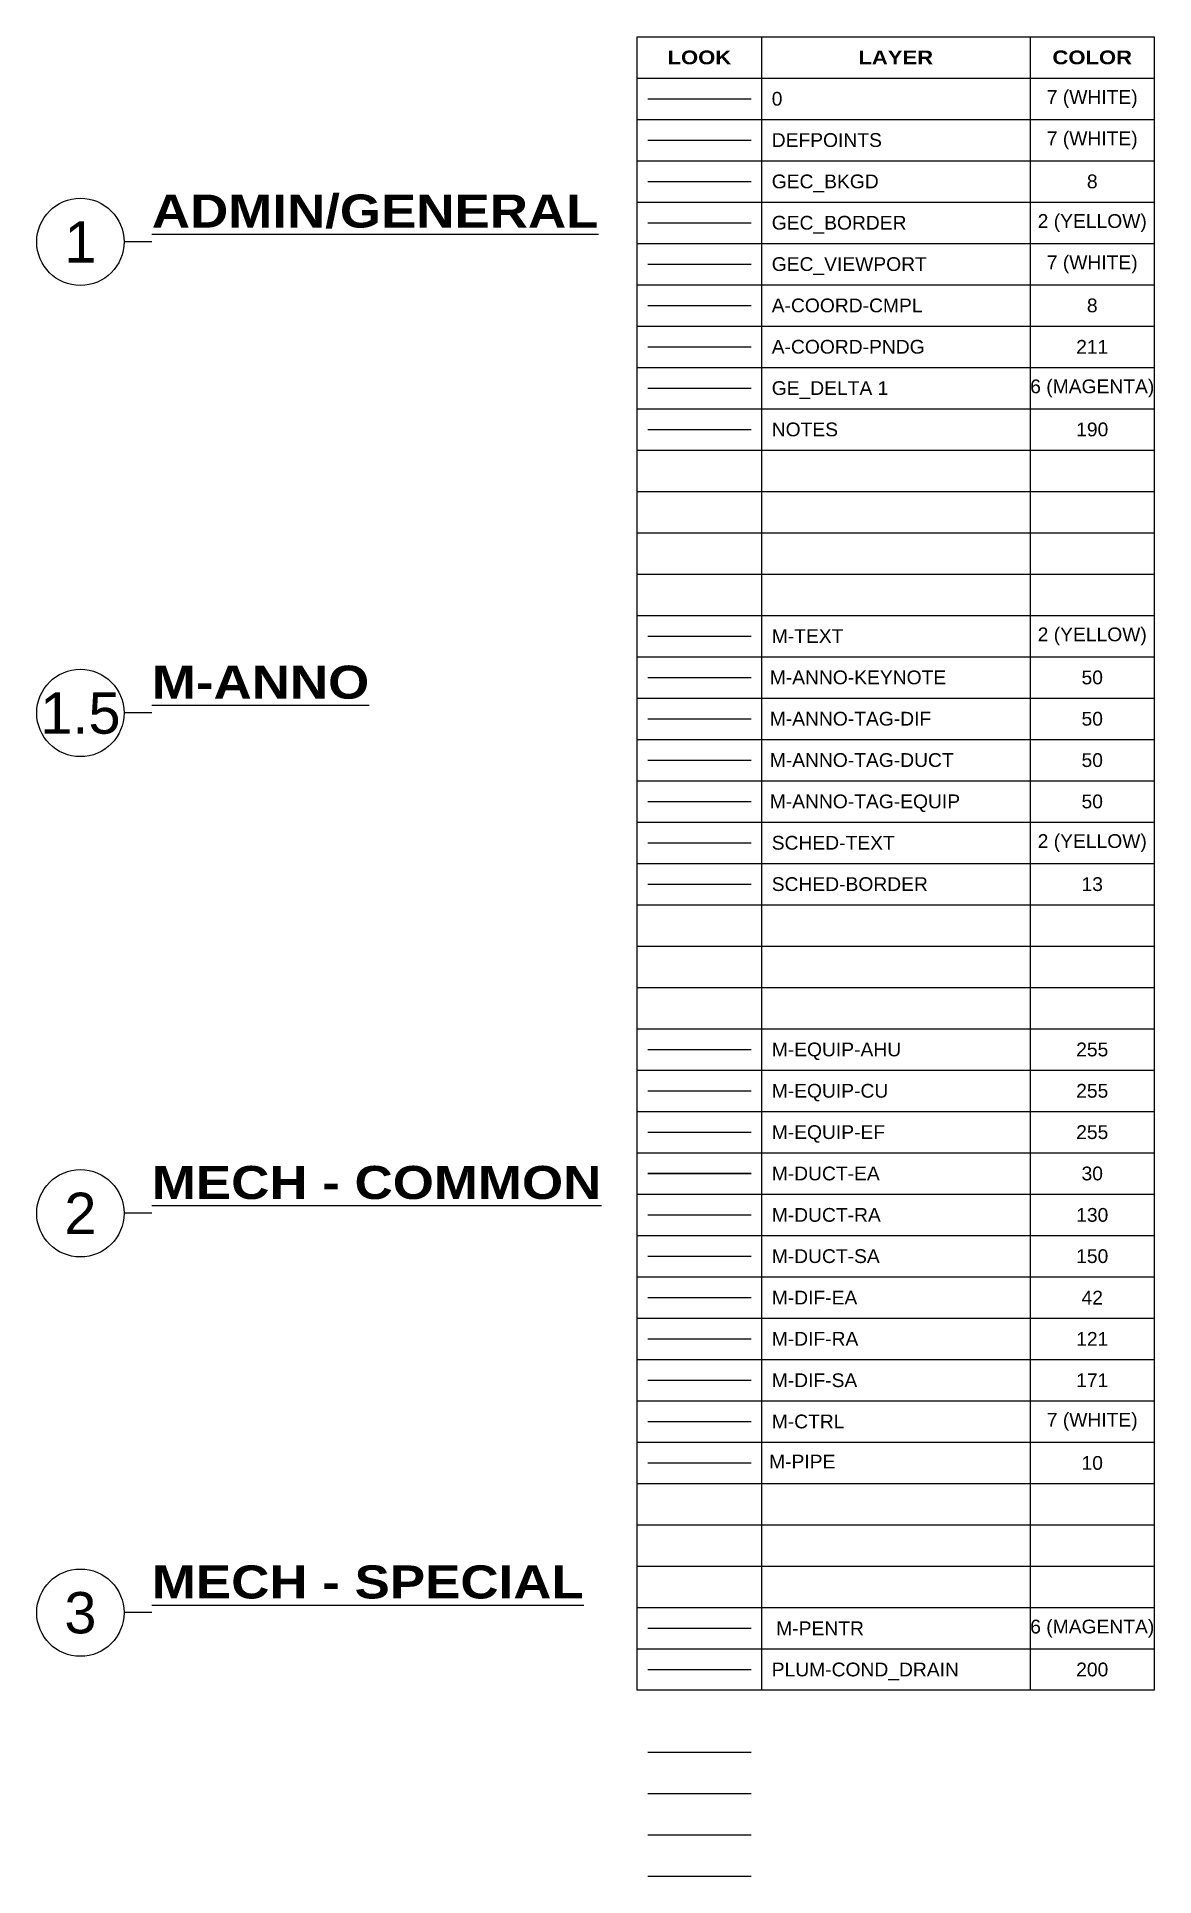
# Model space of a CAD drawing. Header units: inches. Extents: x -22 to 499, y -145 to 29.
# Drawn here: x -22.13 to -12, y -16.69 to 0 of the extents above; entities that cross this region are included whole.
import ezdxf
from ezdxf.enums import TextEntityAlignment as Align

# ---------------------------------------------------------------- set-up
doc = ezdxf.new("R2010")
doc.units = ezdxf.units.IN
doc.header["$LTSCALE"] = 48
doc.header["$MEASUREMENT"] = 0
for name, color, linetype in [('A-COORD-CMPL', 8, 'Continuous'), ('A-COORD-PNDG', 211, 'Continuous'), ('DETL-MEDIUM', 3, 'Continuous'), ('DETL-TEXT', 2, 'Continuous'), ('DETL-THIN', 9, 'Continuous'), ('DETL-WIDE', 11, 'Continuous'), ('G-TEXT', 2, 'Continuous'), ('GE_DELTA 1', 6, 'Continuous'), ('GEC_BKGD', 8, 'Continuous'), ('GEC_BORDER', 2, 'Continuous'), ('M-ANNO-KEYNOTE', 50, 'Continuous'), ('M-ANNO-TAG-DIF', 50, 'Continuous'), ('M-ANNO-TAG-DUCT', 50, 'Continuous'), ('M-ANNO-TAG-EQUIP', 50, 'Continuous'), ('M-CTRL', 7, 'Continuous'), ('M-DIF-EA', 42, 'Continuous'), ('M-DIF-RA', 121, 'Continuous'), ('M-DIF-SA', 171, 'Continuous'), ('M-DUCT-RA', 130, 'Continuous'), ('M-DUCT-SA', 150, 'Continuous'), ('M-EQUIP-AHU', 255, 'Continuous'), ('M-EQUIP-CU', 255, 'Continuous'), ('M-EQUIP-EF', 255, 'Continuous'), ('M-PENTR', 6, 'Continuous'), ('M-PIPE', 10, 'Continuous'), ('PLUM-COND_DRAIN', 200, 'Condensate_Drain'), ('SCHED-BORDER', 13, 'Continuous'), ('SCHED-TEXT', 2, 'Continuous')]:
    doc.layers.add(name, color=color, linetype=linetype)
doc.layers.add('GEC_VIEWPORT', color=7, linetype='Continuous', plot=False)
doc.layers.add('Notes', color=190, linetype='Continuous', plot=False)
doc.layers.add('M-DUCT-EA', color=30, linetype='Continuous', lineweight=30)
doc.styles.add('Arial', font='arial.ttf')
doc.styles.add('Arial Black', font='ariblk.ttf')
doc.linetypes.add('Condensate_Drain', pattern='A,3.1,-0.25,["CD",Standard,S=0.1,R=0,X=-0.12585,Y=-0.05],-0.165', length=3.515)

msp = doc.modelspace()

# ---------------------------------------------------------------- texts
at = {"layer": 'G-TEXT', "color": 1, "style": 'Arial Black'}
for s, p in [('LOOK', (-16.125, -0.187)), ('LAYER', (-14.344, -0.187)), ('COLOR', (-12.562, -0.187))]:
    msp.add_text(s, height=0.125, dxfattribs=at).set_placement(p, align=Align.MIDDLE)
at = {"layer": 'G-TEXT', "style": 'Arial'}
for s, p in [('0', (-15.469, -0.562)), ('DEFPOINTS', (-15.469, -0.937)), ('GEC_BKGD', (-15.469, -1.312)), ('GEC_BORDER', (-15.469, -1.687)), ('GEC_VIEWPORT', (-15.469, -2.062)), ('A-COORD-CMPL', (-15.469, -2.437)), ('A-COORD-PNDG', (-15.469, -2.812)), ('GE_DELTA 1', (-15.469, -3.187)), ('NOTES', (-15.469, -3.562)), ('M-TEXT', (-15.469, -5.437)), ('SCHED-TEXT', (-15.469, -7.312)), ('SCHED-BORDER', (-15.469, -7.687)), ('M-EQUIP-AHU', (-15.469, -9.187)), ('M-EQUIP-CU', (-15.469, -9.562)), ('M-EQUIP-EF', (-15.469, -9.937)), ('M-DUCT-EA', (-15.469, -10.312)), ('M-DUCT-RA', (-15.469, -10.688)), ('M-DUCT-SA', (-15.469, -11.062)), ('M-DIF-EA', (-15.469, -11.438)), ('M-DIF-RA', (-15.469, -11.812)), ('M-DIF-SA', (-15.469, -12.188)), ('M-CTRL', (-15.469, -12.562)), ('PLUM-COND_DRAIN', (-15.469, -14.812))]:
    msp.add_text(s, height=0.125, dxfattribs=at).set_placement(p, align=Align.MIDDLE_LEFT)
for s, p in [('7 (WHITE)', (-12.562, -0.562)), ('7 (WHITE)', (-12.562, -0.937)), ('8', (-12.562, -1.312)), ('2 (YELLOW)', (-12.562, -1.687)), ('7 (WHITE)', (-12.562, -2.062)), ('8', (-12.562, -2.437)), ('211', (-12.562, -2.812)), ('6 (MAGENTA)', (-12.562, -3.187)), ('190', (-12.562, -3.562)), ('2 (YELLOW)', (-12.562, -5.437)), ('50', (-12.562, -5.812)), ('50', (-12.562, -6.187)), ('50', (-12.562, -6.562)), ('50', (-12.562, -6.937)), ('2 (YELLOW)', (-12.562, -7.312)), ('13', (-12.562, -7.687)), ('255', (-12.562, -9.187)), ('255', (-12.562, -9.562)), ('255', (-12.562, -9.937)), ('30', (-12.562, -10.312)), ('130', (-12.562, -10.688)), ('150', (-12.562, -11.062)), ('42', (-12.562, -11.438)), ('121', (-12.562, -11.812)), ('171', (-12.562, -12.188)), ('7 (WHITE)', (-12.562, -12.562)), ('10', (-12.562, -12.938)), ('6 (MAGENTA)', (-12.562, -14.438)), ('200', (-12.562, -14.812))]:
    msp.add_text(s, height=0.125, dxfattribs=at).set_placement(p, align=Align.MIDDLE)
for s, p in [('M-ANNO-KEYNOTE', (-15.487, -5.874)), ('M-ANNO-TAG-DIF', (-15.487, -6.249)), ('M-ANNO-TAG-DUCT', (-15.487, -6.624)), ('M-ANNO-TAG-EQUIP', (-15.487, -6.999)), ('M-PIPE', (-15.493, -12.988)), ('M-PENTR', (-15.428, -14.501))]:
    msp.add_text(s, height=0.125, dxfattribs=at).set_placement(p)

# ---------------------------------------------------------------- blocks, each defined once
blk = doc.blocks.new('Drawing Title')
blk.add_line((0, -0.027), (-0.169, -0.027))
blk.add_circle((-0.432, -0.027), 0.264)
at = {"flags": 4}
for tag, p, height, style in [('%%UTITLE', (0, 0.059), 0.2, 'Arial Black'), ('SCALE', (0, -0.213), 0.1, 'Arial')]:
    blk.add_attdef(tag, p, '', height=height, dxfattribs=dict(at, style=style))
at = {"style": 'Arial', "flags": 4}
blk.add_attdef('#', text='', height=0.25, dxfattribs=at).set_placement((-0.432, -0.027), align=Align.MIDDLE_CENTER)

# ---------------------------------------------------------------- linework, layer by layer
for p, q in [((-15.562, 0), (-15.562, -15)), ((-13.125, 0), (-13.125, -15)), ((-16.688, -0.375), (-12, -0.375)), ((-16.594, -0.562), (-15.656, -0.562)), ((-16.688, -0.75), (-12, -0.75)), ((-16.688, -1.125), (-12, -1.125)), ((-16.688, -1.5), (-12, -1.5)), ((-16.688, -1.875), (-12, -1.875)), ((-16.688, -2.25), (-12, -2.25)), ((-16.688, -2.625), (-12, -2.625)), ((-16.688, -3), (-12, -3)), ((-16.688, -3.375), (-12, -3.375)), ((-16.688, -3.75), (-12, -3.75)), ((-16.688, -4.125), (-12, -4.125)), ((-16.688, -4.5), (-12, -4.5)), ((-16.688, -4.875), (-12, -4.875)), ((-16.688, -5.25), (-12, -5.25)), ((-16.688, -5.625), (-12, -5.625)), ((-16.688, -6), (-12, -6)), ((-16.688, -6.375), (-12, -6.375)), ((-16.688, -6.75), (-12, -6.75)), ((-16.688, -7.125), (-12, -7.125)), ((-16.688, -7.5), (-12, -7.5)), ((-16.688, -7.875), (-12, -7.875)), ((-16.688, -8.25), (-12, -8.25)), ((-16.688, -8.625), (-12, -8.625)), ((-16.688, -9), (-12, -9)), ((-16.688, -9.375), (-12, -9.375)), ((-16.688, -9.75), (-12, -9.75)), ((-16.688, -10.125), (-12, -10.125)), ((-16.688, -10.5), (-12, -10.5)), ((-16.688, -10.875), (-12, -10.875)), ((-16.688, -11.25), (-12, -11.25)), ((-16.688, -11.625), (-12, -11.625)), ((-16.688, -12), (-12, -12)), ((-16.688, -12.375), (-12, -12.375)), ((-16.688, -12.75), (-12, -12.75)), ((-16.688, -13.125), (-12, -13.125)), ((-16.688, -13.5), (-12, -13.5)), ((-16.688, -13.875), (-12, -13.875)), ((-16.688, -14.25), (-12, -14.25)), ((-16.688, -14.625), (-12, -14.625))]:
    msp.add_line(p, q)
msp.add_lwpolyline([(-16.688, 0), (-12, 0), (-12, -15), (-16.688, -15)], close=True)
at = {"layer": 'A-COORD-CMPL'}
msp.add_line((-16.594, -2.437), (-15.656, -2.437), dxfattribs=at)
at = {"layer": 'A-COORD-PNDG'}
msp.add_line((-16.594, -2.812), (-15.656, -2.812), dxfattribs=at)
at = {"layer": 'Defpoints'}
msp.add_line((-16.594, -0.937), (-15.656, -0.937), dxfattribs=at)
at = {"layer": 'DETL-MEDIUM'}
msp.add_line((-16.594, -16.312), (-15.656, -16.312), dxfattribs=at)
at = {"layer": 'DETL-TEXT'}
msp.add_line((-16.594, -15.562), (-15.656, -15.562), dxfattribs=at)
at = {"layer": 'DETL-THIN'}
msp.add_line((-16.594, -15.938), (-15.656, -15.938), dxfattribs=at)
at = {"layer": 'DETL-WIDE'}
msp.add_line((-16.594, -16.688), (-15.656, -16.688), dxfattribs=at)
at = {"layer": 'G-TEXT'}
msp.add_line((-16.594, -5.437), (-15.656, -5.437), dxfattribs=at)
at = {"layer": 'GE_DELTA 1'}
msp.add_line((-16.594, -3.187), (-15.656, -3.187), dxfattribs=at)
at = {"layer": 'GEC_BKGD'}
msp.add_line((-16.594, -1.312), (-15.656, -1.312), dxfattribs=at)
at = {"layer": 'GEC_BORDER'}
msp.add_line((-16.594, -1.687), (-15.656, -1.687), dxfattribs=at)
at = {"layer": 'GEC_VIEWPORT'}
msp.add_line((-16.594, -2.062), (-15.656, -2.062), dxfattribs=at)
at = {"layer": 'M-ANNO-KEYNOTE'}
msp.add_line((-16.594, -5.812), (-15.656, -5.812), dxfattribs=at)
at = {"layer": 'M-ANNO-TAG-DIF'}
msp.add_line((-16.594, -6.187), (-15.656, -6.187), dxfattribs=at)
at = {"layer": 'M-ANNO-TAG-DUCT'}
msp.add_line((-16.594, -6.562), (-15.656, -6.562), dxfattribs=at)
at = {"layer": 'M-ANNO-TAG-EQUIP'}
msp.add_line((-16.594, -6.937), (-15.656, -6.937), dxfattribs=at)
at = {"layer": 'M-CTRL'}
msp.add_line((-16.594, -12.562), (-15.656, -12.562), dxfattribs=at)
at = {"layer": 'M-DIF-EA'}
msp.add_line((-16.594, -11.438), (-15.656, -11.438), dxfattribs=at)
at = {"layer": 'M-DIF-RA'}
msp.add_line((-16.594, -11.812), (-15.656, -11.812), dxfattribs=at)
at = {"layer": 'M-DIF-SA'}
msp.add_line((-16.594, -12.188), (-15.656, -12.188), dxfattribs=at)
at = {"layer": 'M-DUCT-EA'}
msp.add_line((-16.594, -10.312), (-15.656, -10.312), dxfattribs=at)
at = {"layer": 'M-DUCT-RA'}
msp.add_line((-16.594, -10.688), (-15.656, -10.688), dxfattribs=at)
at = {"layer": 'M-DUCT-SA'}
msp.add_line((-16.594, -11.062), (-15.656, -11.062), dxfattribs=at)
at = {"layer": 'M-EQUIP-AHU'}
msp.add_line((-16.594, -9.187), (-15.656, -9.187), dxfattribs=at)
at = {"layer": 'M-EQUIP-CU'}
msp.add_line((-16.594, -9.562), (-15.656, -9.562), dxfattribs=at)
at = {"layer": 'M-EQUIP-EF'}
msp.add_line((-16.594, -9.937), (-15.656, -9.937), dxfattribs=at)
at = {"layer": 'M-PENTR'}
msp.add_line((-16.594, -14.438), (-15.656, -14.438), dxfattribs=at)
at = {"layer": 'M-PIPE', "linetype": 'Continuous'}
msp.add_line((-16.594, -12.938), (-15.656, -12.938), dxfattribs=at)
at = {"layer": 'Notes'}
msp.add_line((-16.594, -3.562), (-15.656, -3.562), dxfattribs=at)
at = {"layer": 'PLUM-COND_DRAIN'}
msp.add_line((-16.594, -14.812), (-15.656, -14.812), dxfattribs=at)
at = {"layer": 'SCHED-BORDER'}
msp.add_line((-16.594, -7.687), (-15.656, -7.687), dxfattribs=at)
at = {"layer": 'SCHED-TEXT'}
msp.add_line((-16.594, -7.312), (-15.656, -7.312), dxfattribs=at)

# ---------------------------------------------------------------- block references
at = {"layer": 'G-TEXT'}
ref = msp.add_blockref('Drawing Title', (-21.091, -1.82), dxfattribs=dict(at, xscale=1.5, yscale=1.5, zscale=1.5))
ref.add_attrib('#', '1', dxfattribs={"layer": '0', "height": 0.375, "style": 'Arial'}).set_placement((-21.739, -1.861), align=Align.MIDDLE_CENTER)
ref.add_attrib('%%UTITLE', '%%UADMIN/GENERAL', (-21.091, -1.731), dxfattribs={"layer": '0', "height": 0.3, "style": 'Arial Black'})
ref = msp.add_blockref('Drawing Title', (-21.091, -6.094), dxfattribs=dict(at, xscale=1.5, yscale=1.5, zscale=1.5))
ref.add_attrib('#', '1.5', dxfattribs={"layer": '0', "height": 0.375, "style": 'Arial'}).set_placement((-21.739, -6.135), align=Align.MIDDLE_CENTER)
ref.add_attrib('%%UTITLE', '%%UM-ANNO', (-21.091, -6.005), dxfattribs={"layer": '0', "height": 0.3, "style": 'Arial Black'})
ref = msp.add_blockref('Drawing Title', (-21.091, -10.633), dxfattribs=dict(at, xscale=1.5, yscale=1.5, zscale=1.5))
ref.add_attrib('#', '2', dxfattribs={"layer": '0', "height": 0.375, "style": 'Arial'}).set_placement((-21.739, -10.674), align=Align.MIDDLE_CENTER)
ref.add_attrib('%%UTITLE', '%%UMECH - COMMON', (-21.091, -10.544), dxfattribs={"layer": '0', "height": 0.3, "style": 'Arial Black'})
ref = msp.add_blockref('Drawing Title', (-21.091, -14.256), dxfattribs=dict(at, xscale=1.5, yscale=1.5, zscale=1.5))
ref.add_attrib('#', '3', dxfattribs={"layer": '0', "height": 0.375, "style": 'Arial'}).set_placement((-21.739, -14.297), align=Align.MIDDLE_CENTER)
ref.add_attrib('%%UTITLE', '%%UMECH - SPECIAL', (-21.091, -14.168), dxfattribs={"layer": '0', "height": 0.3, "style": 'Arial Black'})

msp.set_redraw_order([(e.dxf.handle, doc.entitydb.next_handle()) for e in msp.query("TEXT MTEXT ATTDEF DIMENSION ARC_DIMENSION")])  # texts and dimensions are drawn at this point

doc.saveas('drawing.dxf')
